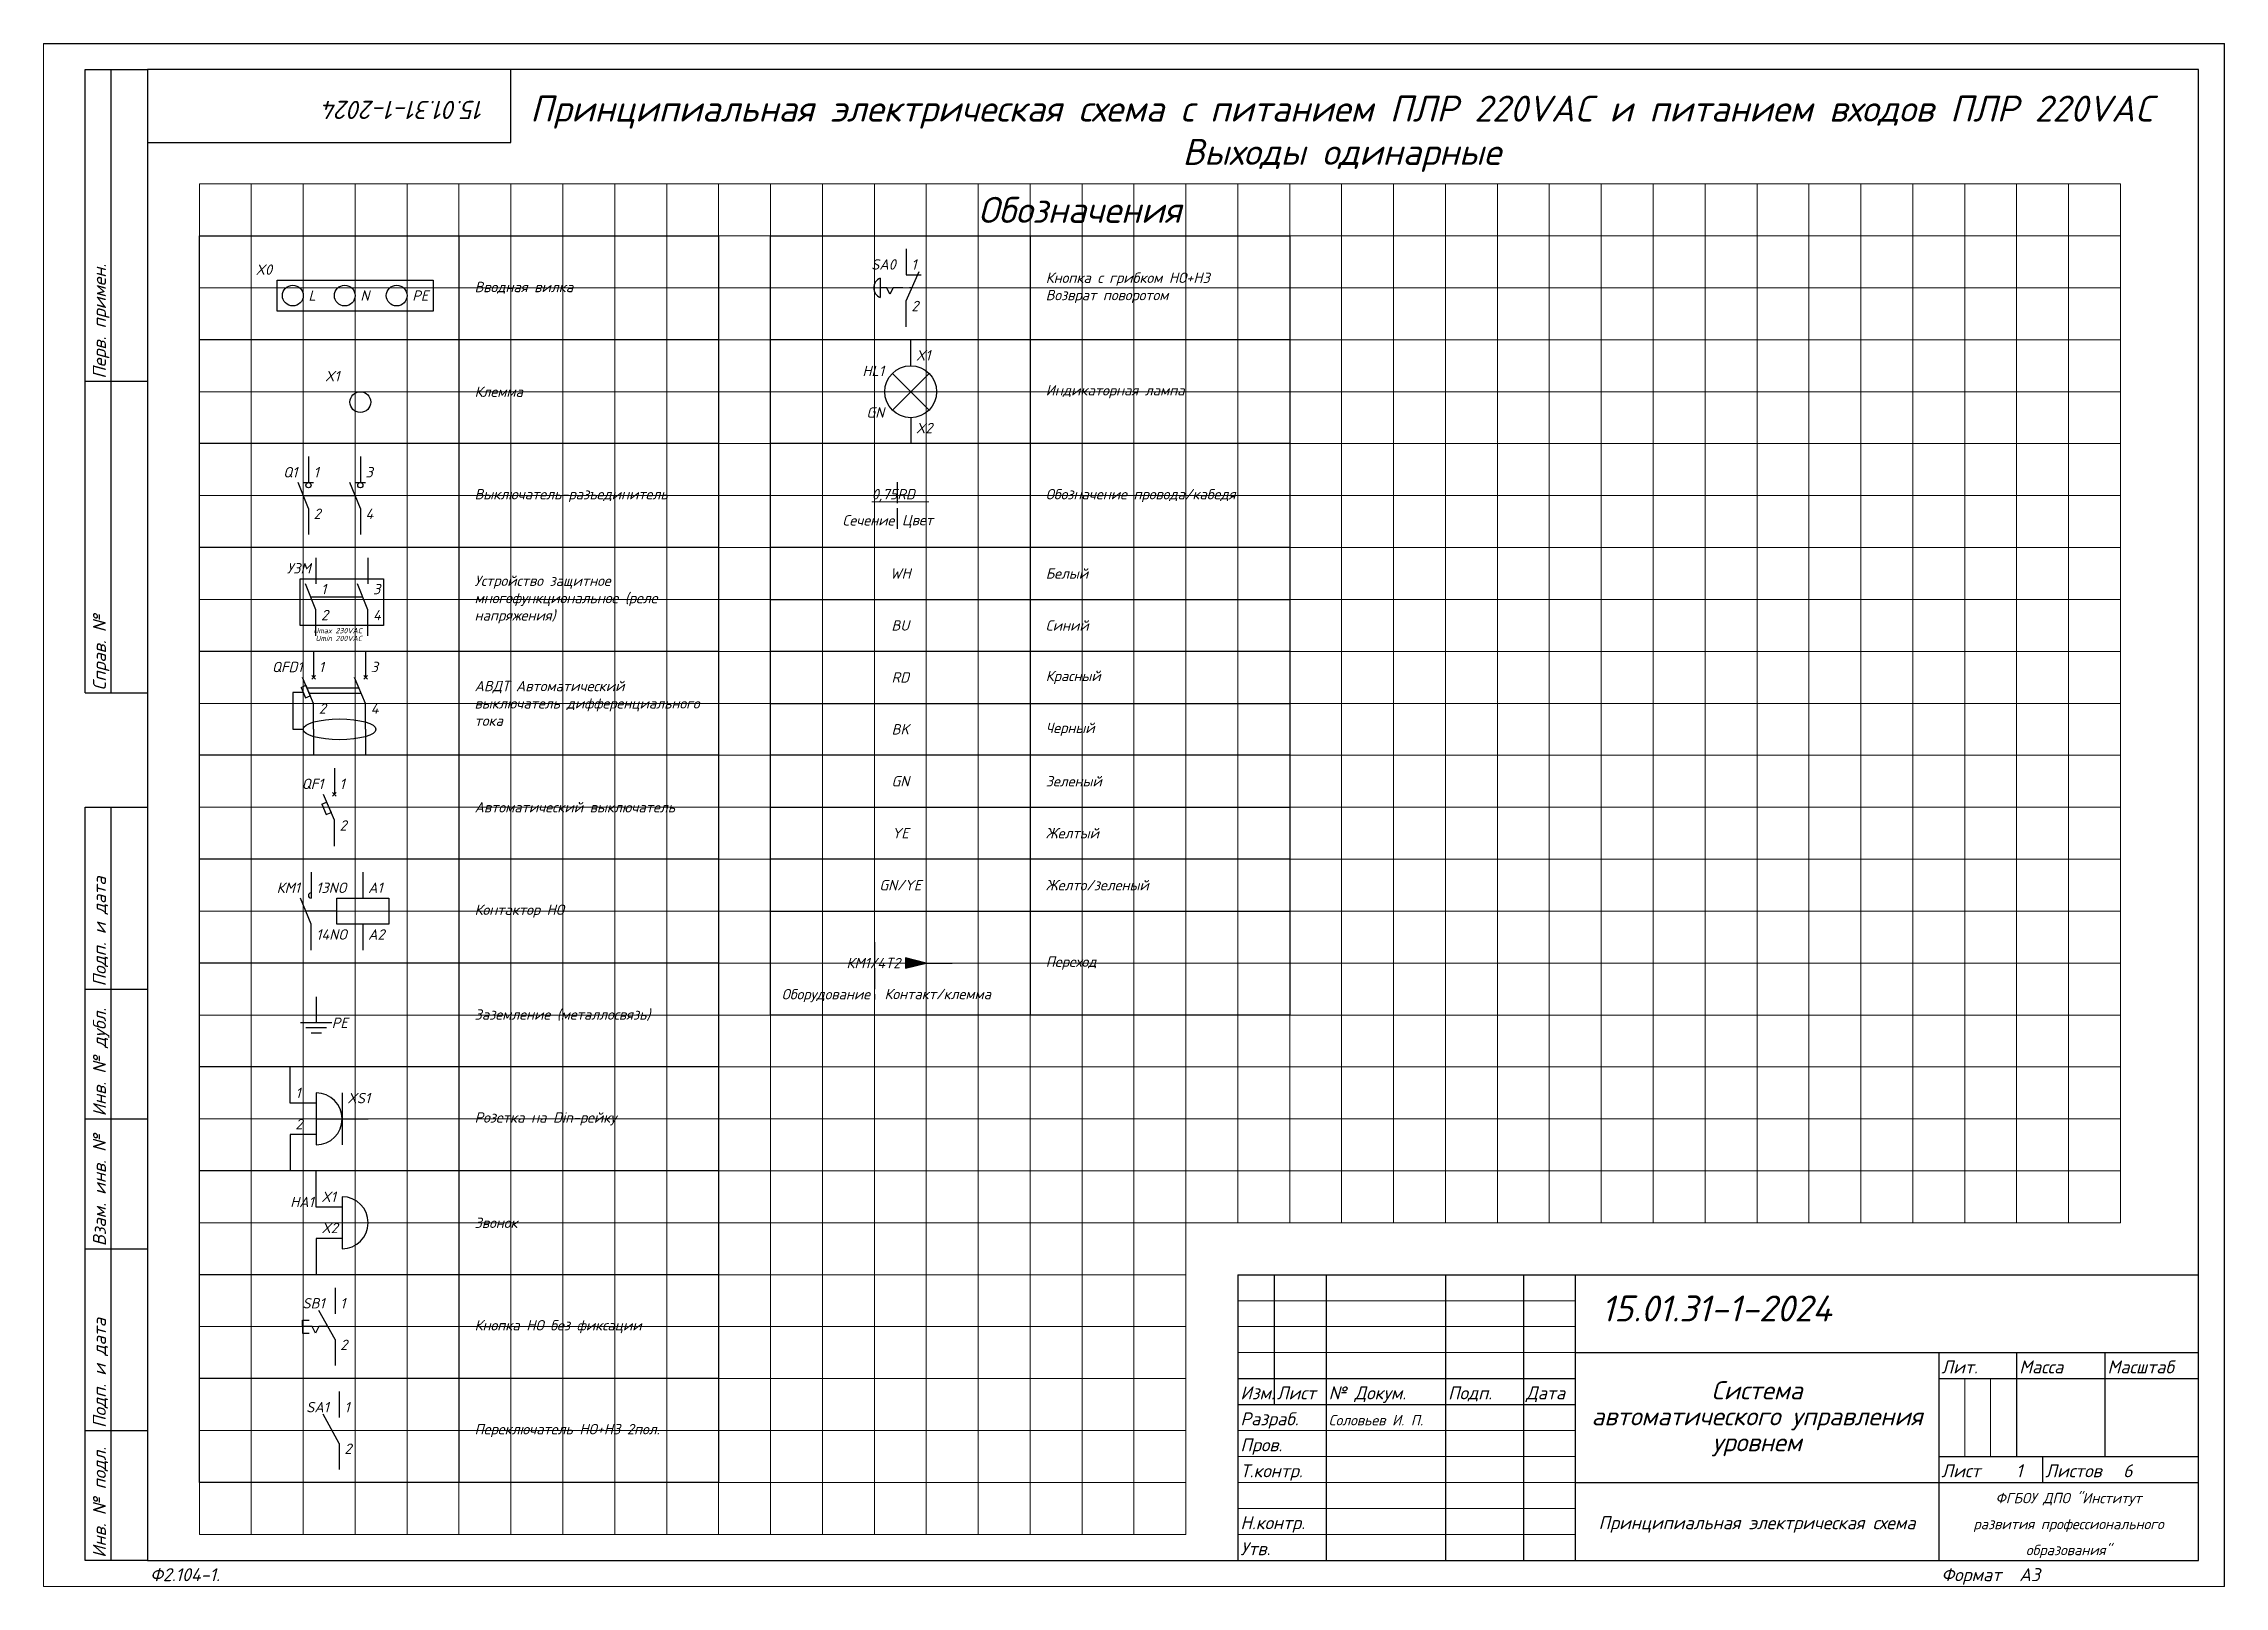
# Paper-space layout 'Эл1 (4)' of a CAD drawing. Header units: millimetres. Extents: x 0 to 420, y 0 to 297.
# The model-space entities are those that its viewports show. They can reach past a viewport. Long polylines and large blocks are cut down to what shows.
import ezdxf
from ezdxf.enums import TextEntityAlignment as Align

# ---------------------------------------------------------------- set-up
doc = ezdxf.new("R2010")
doc.units = ezdxf.units.MM
doc.linetypes.add('Ш4х1_Гост_ЕСКД', pattern=[5, 4, -1])
for name, color, linetype, lineweight in [('4', 4, 'Continuous', 15), ('Основная', 7, 'Continuous', 30), ('Тонкая для кабелей', 7, 'Continuous', 15), ('Штриховая', 7, 'Ш4х1_Гост_ЕСКД', 30)]:
    doc.layers.add(name, color=color, linetype=linetype, lineweight=lineweight)
doc.layers.add('Привязки', color=2, linetype='Continuous', lineweight=0, plot=False, transparency=0.8)
doc.layers.add('рамка', color=253, linetype='Continuous', lineweight=5, transparency=0.8)
doc.styles.add('текст', font='isocpeui.ttf')

psp = doc.layouts.new('Эл1 (4)')

msp = doc.modelspace()

# ---------------------------------------------------------------- texts
at = {"layer": 'Основная', "style": 'текст'}
for s, width, heights, insert, char_height, attachment_point in [('Принципиальная электрическая схема с питанием ПЛР 220VAC и питанием входов ПЛР 220VAC\\PВыходы одинарные', 333.9398066, [15.99579], (6150.0001, 289.99998), 5, 2), ('Обозначения', 61.6342055, [9.9986], (6080, 268), 5, 4), ('X0', 10, [0], (5944, 255.5), 2, 9), ('1', 3, [0], (6067.125, 256.5), 2, 7), ('L', 5, [0], (5951, 251.5), 2, 4), ('N', 5, [0], (5961, 251.5), 2, 4), ('PE', 5, [0], (5971, 251.5), 2, 4), ('Вводная вилка', 41.4161511, [2.33491], (5983, 253), 2, 4), ('Кнопка с грибком НО+НЗ\\PВозврат поворотом', 46.8631649, [15.03875], (6093, 253), 2, 4), ('2', 3, [0], (6067.125, 248.5), 2, 7), ('X1', 3, [0], (6068, 239), 2, 7), ('X1', 10, [0], (5957, 235), 2, 9), ('Клемма', 41.4161511, [2.33491], (5983, 233), 2, 4), ('Индикаторная лампа', 41.4161511, [2.33491], (6093, 233), 2, 4), ('X2', 3, [0], (6068, 225), 2, 7), ('1', 3, [0], (5952, 216.5), 2, 7), ('3', 3, [0], (5962, 216.5), 2, 7), ('Выключатель-разъединитель', 41.4161511, [2.33491], (5983, 213), 2, 4), ('Обозначение провода/кабедя', 41.4161511, [2.33491], (6093, 213), 2, 4), ('2', 3, [0], (5952, 208.5), 2, 7), ('4', 3, [0], (5962, 208.5), 2, 7), ('Сечение', 11.4279908, [2.33491], (6058.85032, 208.23636), 2, 5), ('Цвет', 11.4279908, [2.33491], (6068.30303, 208.02317), 2, 5), ('УЗМ', 5.8793103, [0], (5951.43966, 198), 2, 9), ('Устройство защитное многофункциональное (реле напряжения)', 46.5568767, [14.66688], (5983, 193), 2, 4), ('WH', 41.4161511, [2.33491], (6065, 198), 2, 5), ('Белый', 41.4161511, [2.33491], (6093, 198), 2, 4), ('1', 3, [0], (5953.43966, 194), 2, 7), ('3', 3, [0], (5963.43966, 194), 2, 7), ('2', 3, [0], (5953.43966, 189), 2, 7), ('4', 3, [0], (5963.43966, 189), 2, 7), ('Синий', 41.4161511, [2.33491], (6093, 188), 2, 4), ('Umax 230VAC', 12.2395477, [0], (5961.31897, 186.49676), 1, 9), ('Umin 200VAC', 14.3469034, [0], (5961.31897, 185), 1, 9), ('BU', 41.4161511, [2.33491], (6065, 188), 2, 5), ('1', 3, [0], (5953, 179), 2, 7), ('3', 3, [0], (5963, 179), 2, 7), ('АВДТ Автоматический выключатель дифференциального тока', 46.3645442, [16.16388], (5983, 173), 2, 4), ('RD', 41.4161511, [2.33491], (6065, 178), 2, 5), ('Красный', 41.4161511, [2.33491], (6093, 178), 2, 4), ('2', 3, [0], (5953, 171), 2, 7), ('4', 3, [0], (5963, 171), 2, 7), ('BK', 41.4161511, [2.33491], (6065, 168), 2, 5), ('Черный', 41.4161511, [2.33491], (6093, 168), 2, 4), ('1', 3, [0], (5957, 156.5), 2, 7), ('GN', 41.4161511, [2.33491], (6065, 158), 2, 5), ('Зеленый', 41.4161511, [2.33491], (6093, 158), 2, 4), ('Автоматический выключатель', 41.4161511, [2.33491], (5983, 153), 2, 4), ('2', 3, [0], (5957, 148.5), 2, 7), ('YE', 41.4161511, [2.33491], (6065, 148), 2, 5), ('Желтый', 41.4161511, [2.33491], (6093, 148), 2, 4), ('GN/YE', 41.4161511, [2.33491], (6065, 138), 2, 5), ('Желто/зеленый', 41.4161511, [2.33491], (6093, 138), 2, 4), ('КМ1', 5.8793103, [0], (5949.37931, 136.5), 2, 9), ('13NO', 3, [0], (5952.5, 136.5), 2, 7), ('А1', 3, [0], (5962.5, 136.5), 2, 7), ('Контактор НО', 41.4161511, [2.33491], (5983, 133), 2, 4), ('14NO', 3, [0], (5952.5, 127.5), 2, 7), ('А2', 3, [0], (5962.5, 127.5), 2, 7), ('КМ1/4T2', 10, [0], (6065, 123), 2, 6), ('Переход', 41.4161511, [2.33491], (6093, 123), 2, 4), ('Оборудование', 11.4279908, [2.33491], (6050.66234, 116.73636), 2, 5), ('Контакт/клемма', 11.4279908, [2.33491], (6072.20672, 117.03865), 2, 5), ('Заземление (металлосвязь)', 41.4161511, [2.33491], (5983, 113), 2, 4), ('PE', 5, [0], (5955.5, 111.5), 2, 4), ('1', 3, [0], (5948.5, 97), 2, 7), ('XS1', 3, [0], (5958.5, 96), 2, 7), ('2', 3, [0], (5948.5, 91), 2, 7), ('Розетка на Din-рейку', 41.4161511, [2.33491], (5983, 93), 2, 4), ('HA1', 3, [0], (5947.5, 76), 2, 7), ('X1', 3, [0], (5953.5, 77), 2, 7), ('X2', 3, [0], (5953.5, 71), 2, 7), ('Звонок', 41.4161511, [2.33491], (5983, 73), 2, 4), ('1', 3, [0], (5957.125, 56.5), 2, 7), ('2', 3, [0], (5957.125, 48.5), 2, 7), ('Кнопка НО без фиксации', 41.4161511, [2.33491], (5983, 53), 2, 4), ('1', 3, [0], (5957.93966, 36.5), 2, 7), ('Переключатель НО+НЗ 2пол.', 41.4161511, [2.33491], (5983, 33), 2, 4), ('2', 3, [0], (5957.93966, 28.5), 2, 7)]:
    msp.add_mtext_dynamic_manual_height_columns(s, width=width, gutter_width=200, heights=heights, dxfattribs=dict(at, insert=insert, char_height=char_height, attachment_point=attachment_point))
at = {"layer": 'Основная', "char_height": 2, "width": 3.8793103, "attachment_point": 9, "style": 'текст'}
for s, insert in [('SА0', (6064.125, 256.5)), ('HL1', (6061.87931, 236)), ('GN', (6061.87931, 228)), ('Q1', (5948.87931, 216.5)), ('QFD1', (5949.87931, 179)), ('QF1', (5953.87931, 156.5)), ('SB1', (5954.125, 56.5)), ('SА1', (5954.93966, 36.5))]:
    msp.add_mtext(s, dxfattribs=dict(at, insert=insert))
at = {"layer": 'Тонкая для кабелей', "insert": (6059.5, 211.8), "char_height": 2, "attachment_point": 7, "style": 'текст'}
msp.add_mtext_dynamic_manual_height_columns('0,75RD', width=10, gutter_width=200, heights=[0], dxfattribs=at)

# ---------------------------------------------------------------- blocks, each defined once
blk = doc.blocks.new('*U109')
for p, q in [((8, 232), (8, 292)), ((8, 292), (20, 292)), ((13, 232), (13, 292)), ((90, 292), (90, 292)), ((90, 292), (90, 292)), ((90, 278), (90, 292)), ((90, 292), (90, 292)), ((90, 292), (90, 292)), ((90, 292), (90, 292)), ((20, 278), (90, 278)), ((8, 232), (20, 232)), ((8, 172), (8, 232)), ((13, 172), (13, 232)), ((8, 172), (20, 172)), ((8, 115), (8, 150)), ((8, 150), (20, 150)), ((13, 115), (13, 150)), ((8, 90), (8, 115)), ((8, 115), (20, 115)), ((13, 90), (13, 115)), ((8, 65), (8, 90)), ((8, 90), (20, 90)), ((13, 65), (13, 90)), ((8, 30), (8, 65)), ((8, 65), (20, 65)), ((13, 30), (13, 65)), ((230, 60), (415, 60)), ((230, 60), (230, 5)), ((237, 60), (237, 35)), ((247, 60), (247, 5)), ((270, 60), (270, 5)), ((285, 60), (285, 5)), ((295, 60), (295, 5)), ((415, 60), (415, 60)), ((415, 60), (415, 60)), ((295, 45), (415, 45)), ((365, 45), (365, 20)), ((380, 45), (380, 25)), ((397, 45), (397, 25)), ((230, 40), (295, 40)), ((365, 40), (415, 40)), ((230, 35), (295, 35)), ((8, 5), (8, 30)), ((8, 30), (20, 30)), ((13, 5), (13, 30)), ((365, 25), (415, 25)), ((385, 25), (385, 20)), ((295, 20), (415, 20)), ((365, 20), (365, 5)), ((20, 5), (8, 5))]:
    blk.add_line(p, q)
blk.add_lwpolyline([(20, 5), (415, 5), (415, 292), (20, 292)], close=True)
at = {"layer": '4'}
for p, q in [((230, 55), (295, 55)), ((230, 50), (295, 50)), ((230, 45), (295, 45)), ((370, 40), (370, 25)), ((375, 40), (375, 25)), ((230, 30), (295, 30)), ((230, 25), (295, 25)), ((230, 20), (295, 20)), ((230, 15), (295, 15)), ((230, 10), (295, 10))]:
    blk.add_line(p, q, dxfattribs=at)
at = {"layer": 'Привязки'}
blk.add_lwpolyline([(0, 0), (420, 0), (420, 297), (0, 297)], close=True, dxfattribs=at)
at = {"layer": 'рамка'}
blk.add_lwpolyline([(0, 297), (420, 297), (420, 0), (0, 0)], close=True, dxfattribs=at)
at = {"style": 'текст'}
for s, p in [('Перв. примен.', (12, 232.5)), ('Справ. №', (12, 172.5)), ('Подп. и дата', (12, 115.5)), ('Инв. № дубл.', (12, 90.5)), ('Взам. инв. №', (12, 65.5)), ('Подп. и дата', (12, 30.5)), ('Инв. № подл.', (12, 5.5))]:
    blk.add_text(s, height=2.5, rotation=90, dxfattribs=at).set_placement(p)
for s, height, p in [('Лит.', 2.5, (365.5, 41)), ('Масса', 2.5, (380.5, 41)), ('Масштаб', 2.5, (397.5, 41)), ('Изм.', 2.5, (230.5, 36)), ('Лист', 2.5, (237.5, 36)), ('№ Докум.', 2.5, (247.5, 36)), ('Подп.', 2.5, (270.5, 36)), ('Дата', 2.5, (285.5, 36)), ('Разраб.', 2.5, (230.5, 31)), ('Пров.', 2.5, (230.5, 26)), ('Т.контр.', 2.5, (230.5, 21)), ('Лист', 2.5, (365.5, 21)), ('Листов', 2.5, (385.5, 21)), ('Н.контр.', 2.5, (230.5, 11)), ('Утв.', 2.5, (230.5, 6)), ('Ф2.104-1а.', 0.005, (20, 4.99)), ('Ф2.104-1.', 2.5, (20.5, 1)), ('Формат', 2.5, (365.5, 1)), ('А3', 2.5, (380.5, 1)), ('А4', 0.025, (419.61, 0.01)), ('А2', 0.00833, (419.87, 0)), ('А1', 0.00625, (419.9, 0)), ('А0', 0.005, (419.92, 0))]:
    blk.add_text(s, height=height, dxfattribs=at).set_placement(p)
for tag, p, height in [('12', (90, 292), 0.00000373), ('13', (90, 292), 0.00000373), ('27', (90, 292), 0.00000522), ('29', (105, 279), 3.5), ('28', (415, 60), 0.0000438), ('ИЗМ4', (230.5, 56), 2.5), ('ЛИСТИЗМ4', (237.5, 56), 2.5), ('№ДОКУМИЗМ4', (247.5, 56), 2.5), ('ПОДПИЗМ4', (270.5, 56), 2.5), ('ДАТАИЗМ4', (285.5, 56), 2.5), ('ОБОЗНАЧЕНИЕ', (300, 51), 5), ('ИЗМ3', (230.5, 51), 2.5), ('ЛИСТИЗМ3', (237.5, 51), 2.5), ('№ДОКУМИЗМ3', (247.5, 51), 2.5), ('ПОДПИЗМ3', (270.5, 51), 2.5), ('ДАТАИЗМ3', (285.5, 51), 2.5), ('ИЗМ2', (230.5, 46), 2.5), ('ЛИСТИЗМ2', (237.5, 46), 2.5), ('№ДОКУМИЗМ2', (247.5, 46), 2.5), ('ПОДПИЗМ2', (270.5, 46), 2.5), ('ДАТАИЗМ2', (285.5, 46), 2.5), ('ИЗМ1', (230.5, 41), 2.5), ('ЛИСТИЗМ1', (237.5, 41), 2.5), ('№ДОКУМИЗМ1', (247.5, 41), 2.5), ('ПОДПИЗМ1', (270.5, 41), 2.5), ('ДАТАИЗМ1', (285.5, 41), 2.5), ('РАЗРАБ', (247.5, 31), 2.5), ('ДАТАРАЗРАБ', (285.5, 31), 2.5), ('ПРОВ', (247.5, 26), 2.5), ('ДАТАПРОВ', (285.5, 26), 2.5), ('ТКОНТР', (247.5, 21), 2.5), ('ДАТАТКОНТР', (285.5, 21), 2.5), ('ЛИСТОВ', (400.5, 21), 2.5), ('10', (230.5, 16), 2.5), ('11', (247.5, 16), 2.5), ('НКОНТР', (247.5, 11), 2.5), ('ДАТАНКОНТР', (285.5, 11), 2.5), ('УТВ', (247.5, 6), 2.5), ('ДАТАУТВ', (285.5, 6), 2.5)]:
    blk.add_attdef(tag, p, '', height=height, dxfattribs=at)
for tag, p, height, rotation in [('ОБОЗНАЧЕНИЕ-ВЕРХ', (85, 286), 3.5, 180), ('ПРИМЕНЯЕМОСТЬ', (19, 232.5), 2.5, 90), ('СПРАВ№', (19, 172.5), 2.5, 90), ('ДАТАУЧЁТАДУБЛ', (19, 115.5), 2.5, 90), ('ИНВ№ДУБЛ', (19, 90.5), 2.5, 90), ('ВЗАМИНВ№', (19, 65.5), 2.5, 90), ('ДАТАУЧЁТА', (19, 30.5), 2.5, 90), ('ИНВ№ПОДЛ', (19, 5.5), 2.5, 90)]:
    blk.add_attdef(tag, p, '', height=height, rotation=rotation, dxfattribs=at)
blk.add_attdef('30', text='', height=5, dxfattribs=at).set_placement((355, 64), align=Align.MIDDLE)
for tag, height, p in [('НАИМЕНОВАНИЕ1', 5, (330, 36)), ('НАИМЕНОВАНИЕ2', 3.5, (330, 31)), ('МАССА', 3.5, (388.5, 31)), ('МАСШТАБ', 3.5, (406, 31)), ('НАИМЕНОВАНИЕ3', 3.5, (330, 26)), ('НАИМЕНОВАНИЕ4', 2.5, (330, 21)), ('ЛИСТ', 2.5, (380.5, 21)), ('МАТЕРИАЛ1', 2.5, (330, 16)), ('ПРЕДПРИЯТИЕ1', 3.5, (390, 16)), ('МАТЕРИАЛ2', 2.5, (330, 11)), ('ПРЕДПРИЯТИЕ2', 3.5, (390, 11)), ('МАТЕРИАЛ3', 2.5, (330, 6)), ('ПРЕДПРИЯТИЕ3', 3.5, (390.02, 6))]:
    blk.add_attdef(tag, text='', height=height, dxfattribs=at).set_placement(p, align=Align.CENTER)
for tag, p in [('ЛИТЕРА', (367.5, 31)), ('ЛИТЕРА2', (372.5, 31)), ('ЛИТЕРА3', (377.5, 31))]:
    blk.add_attdef(tag, text='', height=2.5, dxfattribs=at).set_placement(p, align=Align.RIGHT)
for tag, p in [('ИНДЕКС', (367.5, 31)), ('ИНДЕКС2', (372.5, 31)), ('ИНДЕКС3', (377.5, 31))]:
    blk.add_attdef(tag, text='', height=2.5, dxfattribs=at).set_placement(p, align=Align.TOP_LEFT)
blk = doc.blocks.new('*U110')
for p, q in [((8, 232), (8, 292)), ((8, 292), (20, 292)), ((13, 232), (13, 292)), ((90, 292), (90, 292)), ((90, 292), (90, 292)), ((90, 278), (90, 292)), ((90, 292), (90, 292)), ((90, 292), (90, 292)), ((90, 292), (90, 292)), ((20, 278), (90, 278)), ((8, 232), (20, 232)), ((8, 172), (8, 232)), ((13, 172), (13, 232)), ((8, 172), (20, 172)), ((8, 115), (8, 150)), ((8, 150), (20, 150)), ((13, 115), (13, 150)), ((8, 90), (8, 115)), ((8, 115), (20, 115)), ((13, 90), (13, 115)), ((8, 65), (8, 90)), ((8, 90), (20, 90)), ((13, 65), (13, 90)), ((8, 30), (8, 65)), ((8, 65), (20, 65)), ((13, 30), (13, 65)), ((8, 5), (8, 30)), ((8, 30), (20, 30)), ((13, 5), (13, 30)), ((230, 20), (415, 20)), ((230, 20), (230, 5)), ((237, 20), (237, 5)), ((247, 20), (247, 5)), ((270, 20), (270, 5)), ((285, 20), (285, 5)), ((295, 20), (295, 5)), ((405, 20), (405, 5)), ((415, 20), (415, 20)), ((415, 20), (415, 20)), ((405, 13), (415, 13)), ((230, 10), (295, 10)), ((20, 5), (8, 5)), ((230, 5), (295, 5)), ((415, 5), (415, 5)), ((415, 5), (415, 5)), ((415, 5), (415, 5)), ((415, 5), (415, 5)), ((415, 5), (415, 5)), ((415, 5), (415, 5)), ((415, 5), (415, 5))]:
    blk.add_line(p, q)
blk.add_lwpolyline([(20, 5), (415, 5), (415, 292), (20, 292)], close=True)
at = {"layer": '4'}
for p, q in [((230, 15), (295, 15)), ((415, 5), (415, 5)), ((415, 5), (415, 5)), ((415, 5), (415, 5)), ((415, 5), (415, 5)), ((415, 5), (415, 5)), ((415, 5), (415, 5)), ((415, 5), (415, 5)), ((415, 5), (415, 5)), ((415, 5), (415, 5))]:
    blk.add_line(p, q, dxfattribs=at)
at = {"layer": 'Привязки'}
blk.add_lwpolyline([(0, 0), (420, 0), (420, 297), (0, 297)], close=True, dxfattribs=at)
at = {"layer": 'рамка'}
blk.add_lwpolyline([(0, 297), (420, 297), (420, 0), (0, 0)], close=True, dxfattribs=at)
at = {"style": 'текст'}
for s, p in [('Перв. примен.', (12, 232.5)), ('Справ. №', (12, 172.5)), ('Подп. и дата', (12, 115.5)), ('Инв. № дубл.', (12, 90.5)), ('Взам. инв. №', (12, 65.5)), ('Подп. и дата', (12, 30.5)), ('Инв. № подл.', (12, 5.5))]:
    blk.add_text(s, height=2.5, rotation=90, dxfattribs=at).set_placement(p)
for s, height, p in [('Лист', 2.5, (405.5, 14)), ('Изм.', 2.5, (230.5, 6)), ('Лист', 2.5, (237.5, 6)), ('№ Докум.', 2.5, (247.5, 6)), ('Подп.', 2.5, (270.5, 6)), ('Дата', 2.5, (285.5, 6)), ('Ф2.104-1.', 0.005, (20, 4.99)), ('Разраб.', 0.0000135, (415, 5)), ('Пров.', 0.0000135, (415, 5)), ('Т.контр.', 0.0000135, (415, 5)), ('Н.контр.', 0.0000135, (415, 5)), ('Утв.', 0.0000135, (415, 5)), ('Лит.', 0.0000135, (415, 5)), ('Масса', 0.0000135, (415, 5)), ('Масштаб', 0.0000135, (415, 5)), ('Листов', 0.0000135, (415, 5)), ('Ф2.104-1а.', 2.5, (20.5, 1)), ('Формат', 2.5, (365.5, 1)), ('А3', 2.5, (380.5, 1)), ('А4', 0.025, (419.61, 0.01)), ('А2', 0.00833, (419.87, 0)), ('А1', 0.00625, (419.9, 0)), ('А0', 0.005, (419.92, 0))]:
    blk.add_text(s, height=height, dxfattribs=at).set_placement(p)
for tag, p, height in [('12', (90, 292), 0.00000373), ('13', (90, 292), 0.00000373), ('27', (90, 292), 0.00000522), ('29', (105, 249), 3.5), ('ИЗМ2', (230.5, 16), 2.5), ('ЛИСТИЗМ2', (237.5, 16), 2.5), ('№ДОКУМИЗМ2', (247.5, 16), 2.5), ('28', (415, 20), 0.0000438), ('ИЗМ1', (230.5, 11), 2.5), ('ЛИСТИЗМ1', (237.5, 11), 2.5), ('№ДОКУМИЗМ1', (247.5, 11), 2.5), ('ПОДПИЗМ1', (270.5, 11), 2.5), ('ДАТАИЗМ1', (285.5, 11), 2.5), ('ДАТАНКОНТР', (285.5, 11), 2.5), ('ОБОЗНАЧЕНИЕ', (300, 11), 5), ('ДАТАУТВ', (285.5, 6), 2.5), ('РАЗРАБ', (415, 5), 0.0000135), ('ЛИСТОВ', (415, 5), 0.0000135), ('ПРОВ', (415, 5), 0.0000135), ('ТКОНТР', (415, 5), 0.0000135), ('НКОНТР', (415, 5), 0.0000135), ('УТВ', (415, 5), 0.0000135), ('10', (415, 5), 0.0000135), ('11', (415, 5), 0.0000135), ('ПОДПИЗМ2', (415, 5), 0.0000135), ('ДАТАИЗМ2', (415, 5), 0.0000135), ('ИЗМ3', (415, 5), 0.0000135), ('ЛИСТИЗМ3', (415, 5), 0.0000135), ('№ДОКУМИЗМ3', (415, 5), 0.0000135), ('ПОДПИЗМ3', (415, 5), 0.0000135), ('ДАТАИЗМ3', (415, 5), 0.0000135), ('ИЗМ4', (415, 5), 0.0000135), ('ЛИСТИЗМ4', (415, 5), 0.0000135), ('№ДОКУМИЗМ4', (415, 5), 0.0000135), ('ПОДПИЗМ4', (415, 5), 0.0000135), ('ДАТАИЗМ4', (415, 5), 0.0000135), ('ДАТАРАЗРАБ', (415, 5), 0.0000135), ('ДАТАПРОВ', (415, 5), 0.0000135), ('ДАТАТКОНТР', (415, 5), 0.0000135)]:
    blk.add_attdef(tag, p, '', height=height, dxfattribs=at)
for tag, p, height, rotation in [('ОБОЗНАЧЕНИЕ-ВЕРХ', (85, 286), 3.5, 180), ('ПРИМЕНЯЕМОСТЬ', (19, 232.5), 2.5, 90), ('СПРАВ№', (19, 172.5), 2.5, 90), ('ДАТАУЧЁТАДУБЛ', (19, 115.5), 2.5, 90), ('ИНВ№ДУБЛ', (19, 90.5), 2.5, 90), ('ВЗАМИНВ№', (19, 65.5), 2.5, 90), ('ДАТАУЧЁТА', (19, 30.5), 2.5, 90), ('ИНВ№ПОДЛ', (19, 5.5), 2.5, 90)]:
    blk.add_attdef(tag, p, '', height=height, rotation=rotation, dxfattribs=at)
blk.add_attdef('30', text='', height=5, dxfattribs=at).set_placement((355, 34), align=Align.MIDDLE)
for tag, height, p in [('ЛИСТ', 2.5, (410, 9)), ('НАИМЕНОВАНИЕ1', 0.000027, (415, 5)), ('НАИМЕНОВАНИЕ2', 0.0000189, (415, 5)), ('НАИМЕНОВАНИЕ3', 0.0000189, (415, 5)), ('НАИМЕНОВАНИЕ4', 0.0000135, (415, 5)), ('МАССА', 0.0000189, (415, 5)), ('МАСШТАБ', 0.0000189, (415, 5)), ('МАТЕРИАЛ1', 0.0000135, (415, 5)), ('МАТЕРИАЛ2', 0.0000135, (415, 5)), ('МАТЕРИАЛ3', 0.0000135, (415, 5)), ('ПРЕДПРИЯТИЕ1', 0.0000189, (415, 5)), ('ПРЕДПРИЯТИЕ2', 0.0000189, (415, 5)), ('ПРЕДПРИЯТИЕ3', 0.0000189, (415, 5))]:
    blk.add_attdef(tag, text='', height=height, dxfattribs=at).set_placement(p, align=Align.CENTER)
for tag in ['ЛИТЕРА', 'ЛИТЕРА2', 'ЛИТЕРА3']:
    blk.add_attdef(tag, text='', height=0.0000135, dxfattribs=at).set_placement((415, 5), align=Align.RIGHT)
for tag in ['ИНДЕКС', 'ИНДЕКС2', 'ИНДЕКС3']:
    blk.add_attdef(tag, text='', height=0.0000135, dxfattribs=at).set_placement((415, 5), align=Align.TOP_LEFT)

# ---------------------------------------------------------------- hatches: boundary and pattern name
at = {"layer": 'Основная'}
h = msp.add_hatch(color=256, dxfattribs=at)
h.dxf.hatch_style = 1
h.paths.add_polyline_path([(6070, 123), (6066, 124), (6066, 123)])
h.paths.add_polyline_path([(6070, 123), (6066, 123), (6066, 122)])

# ---------------------------------------------------------------- linework, layer by layer
for p, q in [((5930, 263), (5980, 263)), ((5930, 243), (5930, 263)), ((5980, 263), (5980, 243)), ((5980, 263), (6030, 263)), ((6030, 263), (6030, 243)), ((6040, 263), (6090, 263)), ((6040, 243), (6040, 263)), ((6066.125, 260.5), (6066.125, 255.5)), ((6090, 263), (6090, 243)), ((6090, 263), (6140, 263)), ((6140, 263), (6140, 243)), ((5945, 254.5), (5975, 254.5)), ((5945, 248.5), (5945, 254.5)), ((5975, 254.5), (5975, 248.5)), ((6061.125, 254.875), (6061.125, 251.125)), ((6062.375, 253), (6061.125, 253)), ((6063, 251.75), (6062.375, 253)), ((6063.625, 253), (6063, 251.75)), ((6065.5, 253), (6063.625, 253)), ((6066.125, 250.5), (6068.625, 256.125)), ((6066.125, 255.5), (6068.9928, 255.5)), ((6067.23611, 253), (6066.75, 253)), ((5975, 248.5), (5945, 248.5)), ((6066.125, 245.5), (6066.125, 250.5)), ((5980, 243), (5930, 243)), ((5930, 223), (5930, 243)), ((6030, 243), (5980, 243)), ((5980, 243), (5980, 223)), ((6030, 243), (6030, 223)), ((6090, 243), (6040, 243)), ((6040, 223), (6040, 243)), ((6067, 238), (6067, 243)), ((6140, 243), (6090, 243)), ((6090, 243), (6090, 223)), ((6140, 243), (6140, 223)), ((6063.46447, 236.53553), (6070.53553, 229.46447)), ((6063.46447, 229.46447), (6070.53553, 236.53553)), ((6067, 228), (6067, 223)), ((5980, 223), (5930, 223)), ((5930, 203), (5930, 223)), ((6030, 223), (5980, 223)), ((5980, 223), (5980, 203)), ((6030, 223), (6030, 203)), ((6090, 223), (6040, 223)), ((6040, 203), (6040, 223)), ((6140, 223), (6090, 223)), ((6090, 223), (6090, 203)), ((6140, 223), (6140, 203)), ((5951, 220.5), (5951, 215.5)), ((5961, 220.5), (5961, 215.5)), ((5951, 210.5), (5949, 215.5)), ((5950, 215.5), (5952, 215.5)), ((5961, 210.5), (5959, 215.5)), ((5960, 215.5), (5962, 215.5)), ((5950, 213), (5960.00059, 212.99851)), ((5951, 210.5), (5951, 205.5)), ((5961, 210.5), (5961, 205.5)), ((5980, 203), (5930, 203)), ((5930, 183), (5930, 203)), ((6030, 203), (5980, 203)), ((5980, 203), (5980, 183)), ((6030, 203), (6030, 183)), ((6090, 203), (6040, 203)), ((6040, 183), (6040, 203)), ((6140, 203), (6090, 203)), ((6090, 203), (6090, 183)), ((6140, 203), (6140, 183)), ((5952.43966, 201), (5952.43966, 196)), ((5962.43966, 201), (5962.43966, 196)), ((5949.43966, 197), (5965.43966, 197)), ((5949.43966, 188), (5949.43966, 197)), ((5952.43966, 191), (5950.43966, 196)), ((5951.44025, 193.49851), (5961.43966, 193.5)), ((5962.43966, 191), (5960.43966, 196)), ((5965.43966, 197), (5965.43966, 188)), ((5952.43966, 186), (5952.43966, 191)), ((5962.43966, 186), (5962.43966, 191)), ((6040, 193), (6140, 193)), ((5965.43966, 188), (5949.43966, 188)), ((5980, 183), (5930, 183)), ((5930, 163), (5930, 183)), ((5952, 183), (5952, 178)), ((5962, 183), (5962, 178)), ((6030, 183), (5980, 183)), ((5980, 183), (5980, 163)), ((6030, 183), (6030, 163)), ((6090, 183), (6040, 183)), ((6040, 163), (6040, 183)), ((6140, 183), (6090, 183)), ((6090, 183), (6090, 163)), ((6140, 183), (6140, 163)), ((5949.59194, 176.08022), (5950.51108, 176.47414)), ((5952, 173), (5949.87931, 177.94828)), ((5950.51108, 176.47414), (5951.36823, 174.47414)), ((5952.35355, 178.35355), (5951.64645, 177.64645)), ((5951.64645, 178.35355), (5952.35355, 177.64645)), ((5952, 178), (5952.35355, 178.35355)), ((5962, 173), (5959.87931, 177.94828)), ((5962.35355, 178.35355), (5961.64645, 177.64645)), ((5961.64645, 178.35355), (5962.35355, 177.64645)), ((5962, 178), (5962.35355, 178.35355)), ((5950.02051, 175.08022), (5948, 175.08022)), ((5948, 175.08022), (5948, 168)), ((5949.59194, 176.08022), (5950.44908, 174.08022)), ((5950.44908, 174.08022), (5951.36823, 174.47414)), ((5950.72537, 175.97414), (5960.72537, 175.97414)), ((5951.15394, 174.97414), (5961.15394, 174.97414)), ((5952, 168), (5952, 173)), ((5962, 168), (5962, 173)), ((6040, 173), (6140, 173)), ((5948, 168), (5950, 168)), ((5952, 168), (5952, 163)), ((5962, 168), (5962, 163)), ((5980, 163), (5930, 163)), ((5930, 143), (5930, 163)), ((5956, 160.5), (5956, 155.5)), ((6030, 163), (5980, 163)), ((5980, 163), (5980, 143)), ((6030, 163), (6030, 143)), ((6090, 163), (6040, 163)), ((6040, 143), (6040, 163)), ((6140, 163), (6090, 163)), ((6090, 163), (6090, 143)), ((6140, 163), (6140, 143)), ((5956, 150.5), (5953.87931, 155.44828)), ((5956.35355, 155.85355), (5955.64645, 155.14645)), ((5955.64645, 155.85355), (5956.35355, 155.14645)), ((5956, 155.5), (5956.35355, 155.85355)), ((5953.59194, 153.58022), (5954.51108, 153.97414)), ((5953.59194, 153.58022), (5954.44908, 151.58022)), ((5954.44908, 151.58022), (5955.36823, 151.97414)), ((5954.51108, 153.97414), (5955.36823, 151.97414)), ((6040, 153), (6140, 153)), ((5956, 145.5), (5956, 150.5)), ((5980, 143), (5930, 143)), ((5930, 123), (5930, 143)), ((6030, 143), (5980, 143)), ((5980, 143), (5980, 123)), ((6030, 143), (6030, 123)), ((6090, 143), (6040, 143)), ((6040, 133), (6040, 143)), ((6140, 143), (6090, 143)), ((6090, 143), (6090, 133)), ((6140, 143), (6140, 133)), ((5951.5, 140.5), (5951.5, 135.5)), ((5961.5, 140.5), (5961.5, 135.5)), ((5951.5, 130.5), (5949.5, 135.5)), ((5956.5, 135.5), (5966.5, 135.5)), ((5956.5, 130.5), (5956.5, 135.5)), ((5966.5, 135.5), (5966.5, 130.5)), ((5956.5, 133), (5950.5, 133)), ((5951.5, 125.5), (5951.5, 130.5)), ((5966.5, 130.5), (5956.5, 130.5)), ((5961.5, 130.5), (5961.5, 125.5)), ((6040, 133), (6140, 133)), ((6040, 113), (6040, 133)), ((6090, 133), (6090, 113)), ((6140, 133), (6140, 113)), ((5980, 123), (5930, 123)), ((5930, 103), (5930, 123)), ((6030, 123), (5980, 123)), ((5980, 123), (5980, 103)), ((6030, 123), (6030, 103)), ((6070, 123), (6066, 124)), ((6066, 124), (6066, 122)), ((6066, 122), (6070, 123)), ((6070, 123), (6075, 123)), ((5952.5, 116.5), (5952.5, 111.5)), ((5955.5, 111.5), (5949.5, 111.5)), ((5954.5, 110.5), (5950.5, 110.5)), ((5953.5, 109.5), (5951.5, 109.5)), ((6090, 113), (6040, 113)), ((6140, 113), (6090, 113)), ((5980, 103), (5930, 103)), ((5930, 83), (5930, 103)), ((5947.5, 96), (5947.5, 103)), ((6030, 103), (5980, 103)), ((5980, 103), (5980, 83)), ((6030, 103), (6030, 83)), ((5952.5, 98), (5952.5, 88)), ((5957.5, 98), (5957.5, 88)), ((5952.5, 96), (5947.5, 96)), ((5952.5, 93), (5962.5, 93)), ((5952.5, 90), (5947.5, 90)), ((5947.5, 90), (5947.5, 83)), ((5980, 83), (5930, 83)), ((5930, 63), (5930, 83)), ((5952.5, 76), (5952.5, 83)), ((6030, 83), (5980, 83)), ((5980, 83), (5980, 63)), ((6030, 83), (6030, 63)), ((5957.5, 76), (5952.5, 76)), ((5957.5, 78), (5957.5, 68)), ((5957.5, 70), (5952.5, 70)), ((5952.5, 70), (5952.5, 63)), ((5980, 63), (5930, 63)), ((5930, 43), (5930, 63)), ((5956.125, 60.5), (5956.125, 55.5)), ((6030, 63), (5980, 63)), ((5980, 63), (5980, 43)), ((6030, 63), (6030, 43)), ((5956.125, 50.5), (5953, 56.125)), ((5949.875, 54.25), (5951.125, 54.25)), ((5949.875, 53), (5949.875, 54.25)), ((5951.75, 53), (5949.875, 53)), ((5949.875, 53), (5949.875, 51.75)), ((5949.875, 51.75), (5951.125, 51.75)), ((5952.375, 51.75), (5951.75, 53)), ((5953, 53), (5952.375, 51.75)), ((5954.73611, 53), (5953, 53)), ((5956.125, 50.5), (5956.125, 45.5)), ((5980, 43), (5930, 43)), ((5930, 23), (5930, 43)), ((6030, 43), (5980, 43)), ((5980, 43), (5980, 23)), ((6030, 43), (6030, 23)), ((5956.93966, 40.5), (5956.93966, 35.5)), ((5956.93966, 30.5), (5953.81466, 36.125)), ((5956.93966, 30.5), (5956.93966, 25.5)), ((5980, 23), (5930, 23)), ((6030, 23), (5980, 23))]:
    msp.add_line(p, q, dxfattribs=at)
for centre, radius in [((5948, 251.5), 2), ((5958, 251.5), 2), ((5968, 251.5), 2), ((6067, 233), 5), ((5961, 231), 2), ((5951, 215), 0.5), ((5961, 215), 0.5)]:
    msp.add_circle(centre, radius, dxfattribs=at)
for centre, radius, start, end in [((6061.90625, 253), 2.03125, 112.6198649, 247.3801351), ((5951.5, 136), 0.5, 90, 270), ((5952.5, 93), 5, 270, 90), ((5957.5, 73), 5, 270, 90)]:
    msp.add_arc(centre, radius, start, end, dxfattribs=at)
msp.add_ellipse((5957, 168), major_axis=(-7, 0), ratio=0.285714286, dxfattribs=at)
at = {"layer": 'Привязки'}
for p, q in [((5930, 273), (6300, 273)), ((5930, 13), (5930, 273)), ((5940, 273), (5940, 13)), ((5950, 273), (5950, 13)), ((5960, 273), (5960, 13)), ((5970, 273), (5970, 13)), ((5980, 273), (5980, 13)), ((5990, 273), (5990, 13)), ((6000, 273), (6000, 13)), ((6010, 273), (6010, 13)), ((6020, 273), (6020, 13)), ((6030, 273), (6030, 13)), ((6040, 273), (6040, 13)), ((6050, 273), (6050, 13)), ((6060, 273), (6060, 13)), ((6070, 273), (6070, 13)), ((6080, 273), (6080, 13)), ((6090, 273), (6090, 13)), ((6100, 273), (6100, 13)), ((6110, 273), (6110, 13)), ((6120, 273), (6120, 73)), ((6130, 273), (6130, 73)), ((6140, 273), (6140, 73)), ((6150, 273), (6150, 73)), ((6160, 273), (6160, 73)), ((6170, 273), (6170, 73)), ((6180, 273), (6180, 73)), ((6190, 273), (6190, 73)), ((6200, 273), (6200, 73)), ((6210, 273), (6210, 73)), ((6220, 273), (6220, 73)), ((6230, 273), (6230, 73)), ((6240, 273), (6240, 73)), ((6250, 273), (6250, 73)), ((6260, 273), (6260, 73)), ((6270, 273), (6270, 73)), ((6280, 273), (6280, 73)), ((6290, 273), (6290, 73)), ((6300, 273), (6300, 73)), ((5930, 263), (6300, 263)), ((5930, 253), (6300, 253)), ((5930, 243), (6300, 243)), ((5930, 233), (6300, 233)), ((5930, 223), (6300, 223)), ((5930, 213), (6300, 213)), ((5930, 203), (6300, 203)), ((5930, 193), (6300, 193)), ((5930, 183), (6300, 183)), ((5930, 173), (6300, 173)), ((5930, 163), (6300, 163)), ((5930, 153), (6300, 153)), ((5930, 143), (6300, 143)), ((5930, 133), (6300, 133)), ((5930, 123), (6300, 123)), ((5930, 113), (6300, 113)), ((5930, 103), (6300, 103)), ((5930, 93), (6300, 93)), ((5930, 83), (6300, 83)), ((5930, 73), (6120, 73)), ((6300, 73), (6120, 73)), ((6120, 73), (6120, 13)), ((5930, 63), (6120, 63)), ((5930, 53), (6120, 53)), ((5930, 43), (6120, 43)), ((5930, 33), (6120, 33)), ((5930, 23), (6120, 23)), ((6120, 13), (5930, 13))]:
    msp.add_line(p, q, dxfattribs=at)
at = {"layer": 'Тонкая для кабелей'}
msp.add_line((6070.5, 211.8), (6059.5, 211.8), dxfattribs=at)
at = {"layer": 'Штриховая'}
for p, q in [((6064.38516, 215.5678), (6064.38516, 206.0896)), ((6060, 127), (6060, 116))]:
    msp.add_line(p, q, dxfattribs=at)

# ---------------------------------------------------------------- block references
ref = msp.add_blockref('*U109', (5900, 300))
ref.add_attrib('ОБОЗНАЧЕНИЕ', '15.01.31', (6200, 351), dxfattribs={"height": 3, "style": 'текст'})
ref.add_attrib('ОБОЗНАЧЕНИЕ-ВЕРХ', '15.01.31', (5985, 586), dxfattribs={"height": 5, "rotation": 180, "style": 'текст'})
ref.add_attrib('НАИМЕНОВАНИЕ1', 'Система', dxfattribs={"height": 3.5, "style": 'текст'}).set_placement((6230, 336), align=Align.CENTER)
ref.add_attrib('НАИМЕНОВАНИЕ2', 'автоматического управления', dxfattribs={"height": 3.5, "style": 'текст'}).set_placement((6230, 331), align=Align.CENTER)
ref.add_attrib('НАИМЕНОВАНИЕ3', 'уровнем', dxfattribs={"height": 3.5, "style": 'текст'}).set_placement((6230, 326), align=Align.CENTER)
ref.add_attrib('ЛИСТОВ', '6', (6300.5, 321), dxfattribs={"height": 2.5, "style": 'текст'})
ref.add_attrib('ЛИСТ', '1', dxfattribs={"height": 2.5, "style": 'текст'}).set_placement((6280.5, 321), align=Align.CENTER)
ref.add_attrib('МАТЕРИАЛ2', 'Поиск неисправностей', dxfattribs={"height": 2.5, "style": 'текст'}).set_placement((6230, 311), align=Align.CENTER)
ref.add_attrib('МАТЕРИАЛ3', 'Принципиальная электрическая схема', dxfattribs={"height": 2.5, "style": 'текст'}).set_placement((6230, 306), align=Align.CENTER)
ref = msp.add_blockref('*U110', (6320, 300))
ref.add_attrib('ОБОЗНАЧЕНИЕ', '15.01.31', (6620, 311), dxfattribs={"height": 5, "style": 'текст'})
ref.add_attrib('ОБОЗНАЧЕНИЕ-ВЕРХ', '15.01.31', (6405, 586), dxfattribs={"height": 5, "rotation": 180, "style": 'текст'})
ref.add_attrib('НАИМЕНОВАНИЕ1', 'Система', dxfattribs={"height": 0.0000189, "style": 'текст'}).set_placement((6734.99954, 305.00017), align=Align.CENTER)
ref.add_attrib('НАИМЕНОВАНИЕ2', 'автоматического управления', dxfattribs={"height": 0.0000189, "style": 'текст'}).set_placement((6734.99954, 305.00014), align=Align.CENTER)
ref.add_attrib('НАИМЕНОВАНИЕ3', 'уровнем', dxfattribs={"height": 0.0000189, "style": 'текст'}).set_placement((6734.99954, 305.00011), align=Align.CENTER)
ref.add_attrib('РАЗРАБ', 'Соловьев И. П.', (6734.99909, 305.00014), dxfattribs={"height": 0.0000108, "style": 'текст'})
ref.add_attrib('ЛИСТОВ', '3', (6734.99992, 305.00009), dxfattribs={"height": 0.0000135, "style": 'текст'})
ref.add_attrib('ЛИСТ', '2', dxfattribs={"height": 2.5, "style": 'текст'}).set_placement((6730, 309), align=Align.CENTER)
ref.add_attrib('МАТЕРИАЛ2', 'Принципиальная электрическая схема', dxfattribs={"height": 0.0000135, "style": 'текст'}).set_placement((6734.99954, 305.00003), align=Align.CENTER)
ref.add_attrib('ПРЕДПРИЯТИЕ1', 'ФГБОУ ДПО "Институт', dxfattribs={"height": 0.0000108, "style": 'текст'}).set_placement((6734.99986, 305.00006), align=Align.CENTER)
ref.add_attrib('ПРЕДПРИЯТИЕ2', 'развития профессионального', dxfattribs={"height": 0.0000108, "style": 'текст'}).set_placement((6734.99986, 305.00003), align=Align.CENTER)
ref.add_attrib('ПРЕДПРИЯТИЕ3', 'образования"', dxfattribs={"height": 0.0000108, "style": 'текст'}).set_placement((6734.99986, 305.00001), align=Align.CENTER)
ref = msp.add_blockref('*U109', (5900, 3))
ref.add_attrib('ОБОЗНАЧЕНИЕ', '15.01.31-1-2024', (6200, 54), dxfattribs={"height": 5, "style": 'текст'})
ref.add_attrib('ОБОЗНАЧЕНИЕ-ВЕРХ', '15.01.31-1-2024', (5985, 289), dxfattribs={"height": 3.5, "rotation": 180, "style": 'текст'})
ref.add_attrib('НАИМЕНОВАНИЕ1', 'Система', dxfattribs={"height": 3.5, "style": 'текст'}).set_placement((6230, 39), align=Align.CENTER)
ref.add_attrib('НАИМЕНОВАНИЕ2', 'автоматического управления', dxfattribs={"height": 3.5, "style": 'текст'}).set_placement((6230, 34), align=Align.CENTER)
ref.add_attrib('НАИМЕНОВАНИЕ3', 'уровнем', dxfattribs={"height": 3.5, "style": 'текст'}).set_placement((6230, 29), align=Align.CENTER)
ref.add_attrib('РАЗРАБ', 'Соловьев И. П.', (6147.5, 34), dxfattribs={"height": 2, "style": 'текст'})
ref.add_attrib('ЛИСТОВ', '6', (6300.5, 24), dxfattribs={"height": 2.5, "style": 'текст'})
ref.add_attrib('ЛИСТ', '1', dxfattribs={"height": 2.5, "style": 'текст'}).set_placement((6280.5, 24), align=Align.CENTER)
ref.add_attrib('МАТЕРИАЛ2', 'Принципиальная электрическая схема', dxfattribs={"height": 2.5, "style": 'текст'}).set_placement((6230, 14), align=Align.CENTER)
ref.add_attrib('ПРЕДПРИЯТИЕ1', 'ФГБОУ ДПО "Институт', dxfattribs={"height": 2, "style": 'текст'}).set_placement((6290, 19), align=Align.CENTER)
ref.add_attrib('ПРЕДПРИЯТИЕ2', 'развития профессионального', dxfattribs={"height": 2, "style": 'текст'}).set_placement((6290, 14), align=Align.CENTER)
ref.add_attrib('ПРЕДПРИЯТИЕ3', 'образования"', dxfattribs={"height": 2, "style": 'текст'}).set_placement((6290.02045, 9), align=Align.CENTER)
ref = msp.add_blockref('*U110', (6320, 3))
ref.add_attrib('ОБОЗНАЧЕНИЕ', '15.01.31-1-2024', (6620, 14), dxfattribs={"height": 5, "style": 'текст'})
ref.add_attrib('ОБОЗНАЧЕНИЕ-ВЕРХ', '15.01.31-1-2024', (6405, 289), dxfattribs={"height": 3.5, "rotation": 180, "style": 'текст'})
ref.add_attrib('НАИМЕНОВАНИЕ1', 'Система', dxfattribs={"height": 0.0000189, "style": 'текст'}).set_placement((6734.99954, 8.00017), align=Align.CENTER)
ref.add_attrib('НАИМЕНОВАНИЕ2', 'автоматического управления', dxfattribs={"height": 0.0000189, "style": 'текст'}).set_placement((6734.99954, 8.00014), align=Align.CENTER)
ref.add_attrib('НАИМЕНОВАНИЕ3', 'уровнем', dxfattribs={"height": 0.0000189, "style": 'текст'}).set_placement((6734.99954, 8.00011), align=Align.CENTER)
ref.add_attrib('РАЗРАБ', 'Соловьев И. П.', (6734.99909, 8.00014), dxfattribs={"height": 0.0000108, "style": 'текст'})
ref.add_attrib('ЛИСТОВ', '3', (6734.99992, 8.00009), dxfattribs={"height": 0.0000135, "style": 'текст'})
ref.add_attrib('ЛИСТ', '2', dxfattribs={"height": 2.5, "style": 'текст'}).set_placement((6730, 12), align=Align.CENTER)
ref.add_attrib('МАТЕРИАЛ2', 'Принципиальная электрическая схема', dxfattribs={"height": 0.0000135, "style": 'текст'}).set_placement((6734.99954, 8.00003), align=Align.CENTER)
ref.add_attrib('ПРЕДПРИЯТИЕ1', 'ФГБОУ ДПО "Институт', dxfattribs={"height": 0.0000108, "style": 'текст'}).set_placement((6734.99986, 8.00006), align=Align.CENTER)
ref.add_attrib('ПРЕДПРИЯТИЕ2', 'развития профессионального', dxfattribs={"height": 0.0000108, "style": 'текст'}).set_placement((6734.99986, 8.00003), align=Align.CENTER)
ref.add_attrib('ПРЕДПРИЯТИЕ3', 'образования"', dxfattribs={"height": 0.0000108, "style": 'текст'}).set_placement((6734.99986, 8.00001), align=Align.CENTER)
ref = msp.add_blockref('*U109', (5900, -294))
ref.add_attrib('ОБОЗНАЧЕНИЕ', 'ИЭЧ Метрология и КИП 2024', (6200, -243), dxfattribs={"height": 5, "style": 'текст'})
ref.add_attrib('ОБОЗНАЧЕНИЕ-ВЕРХ', 'ИЭЧ Метрология и КИП 2024', (5985, -8), dxfattribs={"height": 3, "rotation": 180, "style": 'текст'})
ref.add_attrib('НАИМЕНОВАНИЕ1', 'Система', dxfattribs={"height": 3.5, "style": 'текст'}).set_placement((6230, -258), align=Align.CENTER)
ref.add_attrib('НАИМЕНОВАНИЕ2', 'автоматического управления', dxfattribs={"height": 3.5, "style": 'текст'}).set_placement((6230, -263), align=Align.CENTER)
ref.add_attrib('НАИМЕНОВАНИЕ3', 'давлением', dxfattribs={"height": 3.5, "style": 'текст'}).set_placement((6230, -268), align=Align.CENTER)
ref.add_attrib('РАЗРАБ', 'Ярмиев Э. Э.', (6147.5, -263), dxfattribs={"height": 2, "style": 'текст'})
ref.add_attrib('ЛИСТОВ', '6', (6300.5, -273), dxfattribs={"height": 2.5, "style": 'текст'})
ref.add_attrib('ЛИСТ', '1', dxfattribs={"height": 2.5, "style": 'текст'}).set_placement((6280.5, -273), align=Align.CENTER)
ref.add_attrib('МАТЕРИАЛ2', 'Принципиальная электрическая схема', dxfattribs={"height": 2.5, "style": 'текст'}).set_placement((6230, -283), align=Align.CENTER)
ref.add_attrib('ПРЕДПРИЯТИЕ1', 'Всероссийское чемпионатное', dxfattribs={"height": 2, "style": 'текст'}).set_placement((6290, -278), align=Align.CENTER)
ref.add_attrib('ПРЕДПРИЯТИЕ2', 'движение по профессиональному', dxfattribs={"height": 2, "style": 'текст'}).set_placement((6290, -283), align=Align.CENTER)
ref.add_attrib('ПРЕДПРИЯТИЕ3', 'мастерству "Профессионалы"', dxfattribs={"height": 2, "style": 'текст'}).set_placement((6290.02045, -288), align=Align.CENTER)
ref = msp.add_blockref('*U110', (6320, -294))
ref.add_attrib('ОБОЗНАЧЕНИЕ', 'ИЭЧ Метрология и КИП 2024', (6620, -283), dxfattribs={"height": 5, "style": 'текст'})
ref.add_attrib('ОБОЗНАЧЕНИЕ-ВЕРХ', 'ИЭЧ Метрология и КИП 2024', (6405, -8), dxfattribs={"height": 3, "rotation": 180, "style": 'текст'})
ref.add_attrib('НАИМЕНОВАНИЕ1', 'Система', dxfattribs={"height": 0.0000189, "style": 'текст'}).set_placement((6734.99954, -288.99983), align=Align.CENTER)
ref.add_attrib('НАИМЕНОВАНИЕ2', 'автоматического управления', dxfattribs={"height": 0.0000189, "style": 'текст'}).set_placement((6734.99954, -288.99986), align=Align.CENTER)
ref.add_attrib('НАИМЕНОВАНИЕ3', 'уровнем', dxfattribs={"height": 0.0000189, "style": 'текст'}).set_placement((6734.99954, -288.99989), align=Align.CENTER)
ref.add_attrib('РАЗРАБ', 'Соловьев И. П.', (6734.99909, -288.99986), dxfattribs={"height": 0.0000108, "style": 'текст'})
ref.add_attrib('ЛИСТОВ', '3', (6734.99992, -288.99991), dxfattribs={"height": 0.0000135, "style": 'текст'})
ref.add_attrib('ЛИСТ', '2', dxfattribs={"height": 2.5, "style": 'текст'}).set_placement((6730, -285), align=Align.CENTER)
ref.add_attrib('МАТЕРИАЛ2', 'Принципиальная электрическая схема', dxfattribs={"height": 0.0000135, "style": 'текст'}).set_placement((6734.99954, -288.99997), align=Align.CENTER)
ref.add_attrib('ПРЕДПРИЯТИЕ1', 'ФГБОУ ДПО "Институт', dxfattribs={"height": 0.0000108, "style": 'текст'}).set_placement((6734.99986, -288.99994), align=Align.CENTER)
ref.add_attrib('ПРЕДПРИЯТИЕ2', 'развития профессионального', dxfattribs={"height": 0.0000108, "style": 'текст'}).set_placement((6734.99986, -288.99997), align=Align.CENTER)
ref.add_attrib('ПРЕДПРИЯТИЕ3', 'образования"', dxfattribs={"height": 0.0000108, "style": 'текст'}).set_placement((6734.99986, -288.99999), align=Align.CENTER)

msp.set_redraw_order([(e.dxf.handle, doc.entitydb.next_handle()) for e in msp.query("TEXT MTEXT ATTDEF DIMENSION ARC_DIMENSION")])  # texts and dimensions are drawn at this point

# ---------------------------------------------------------------- viewports
at = {"layer": 'Основная', "view_target_point": (10397.19296, 3616.94449)}
psp.add_viewport(center=(210, 148.5), size=(420, 297), view_center_point=(-4287.18545, -3465.43911), view_height=297.0106931, dxfattribs=at)

doc.saveas('drawing.dxf')
